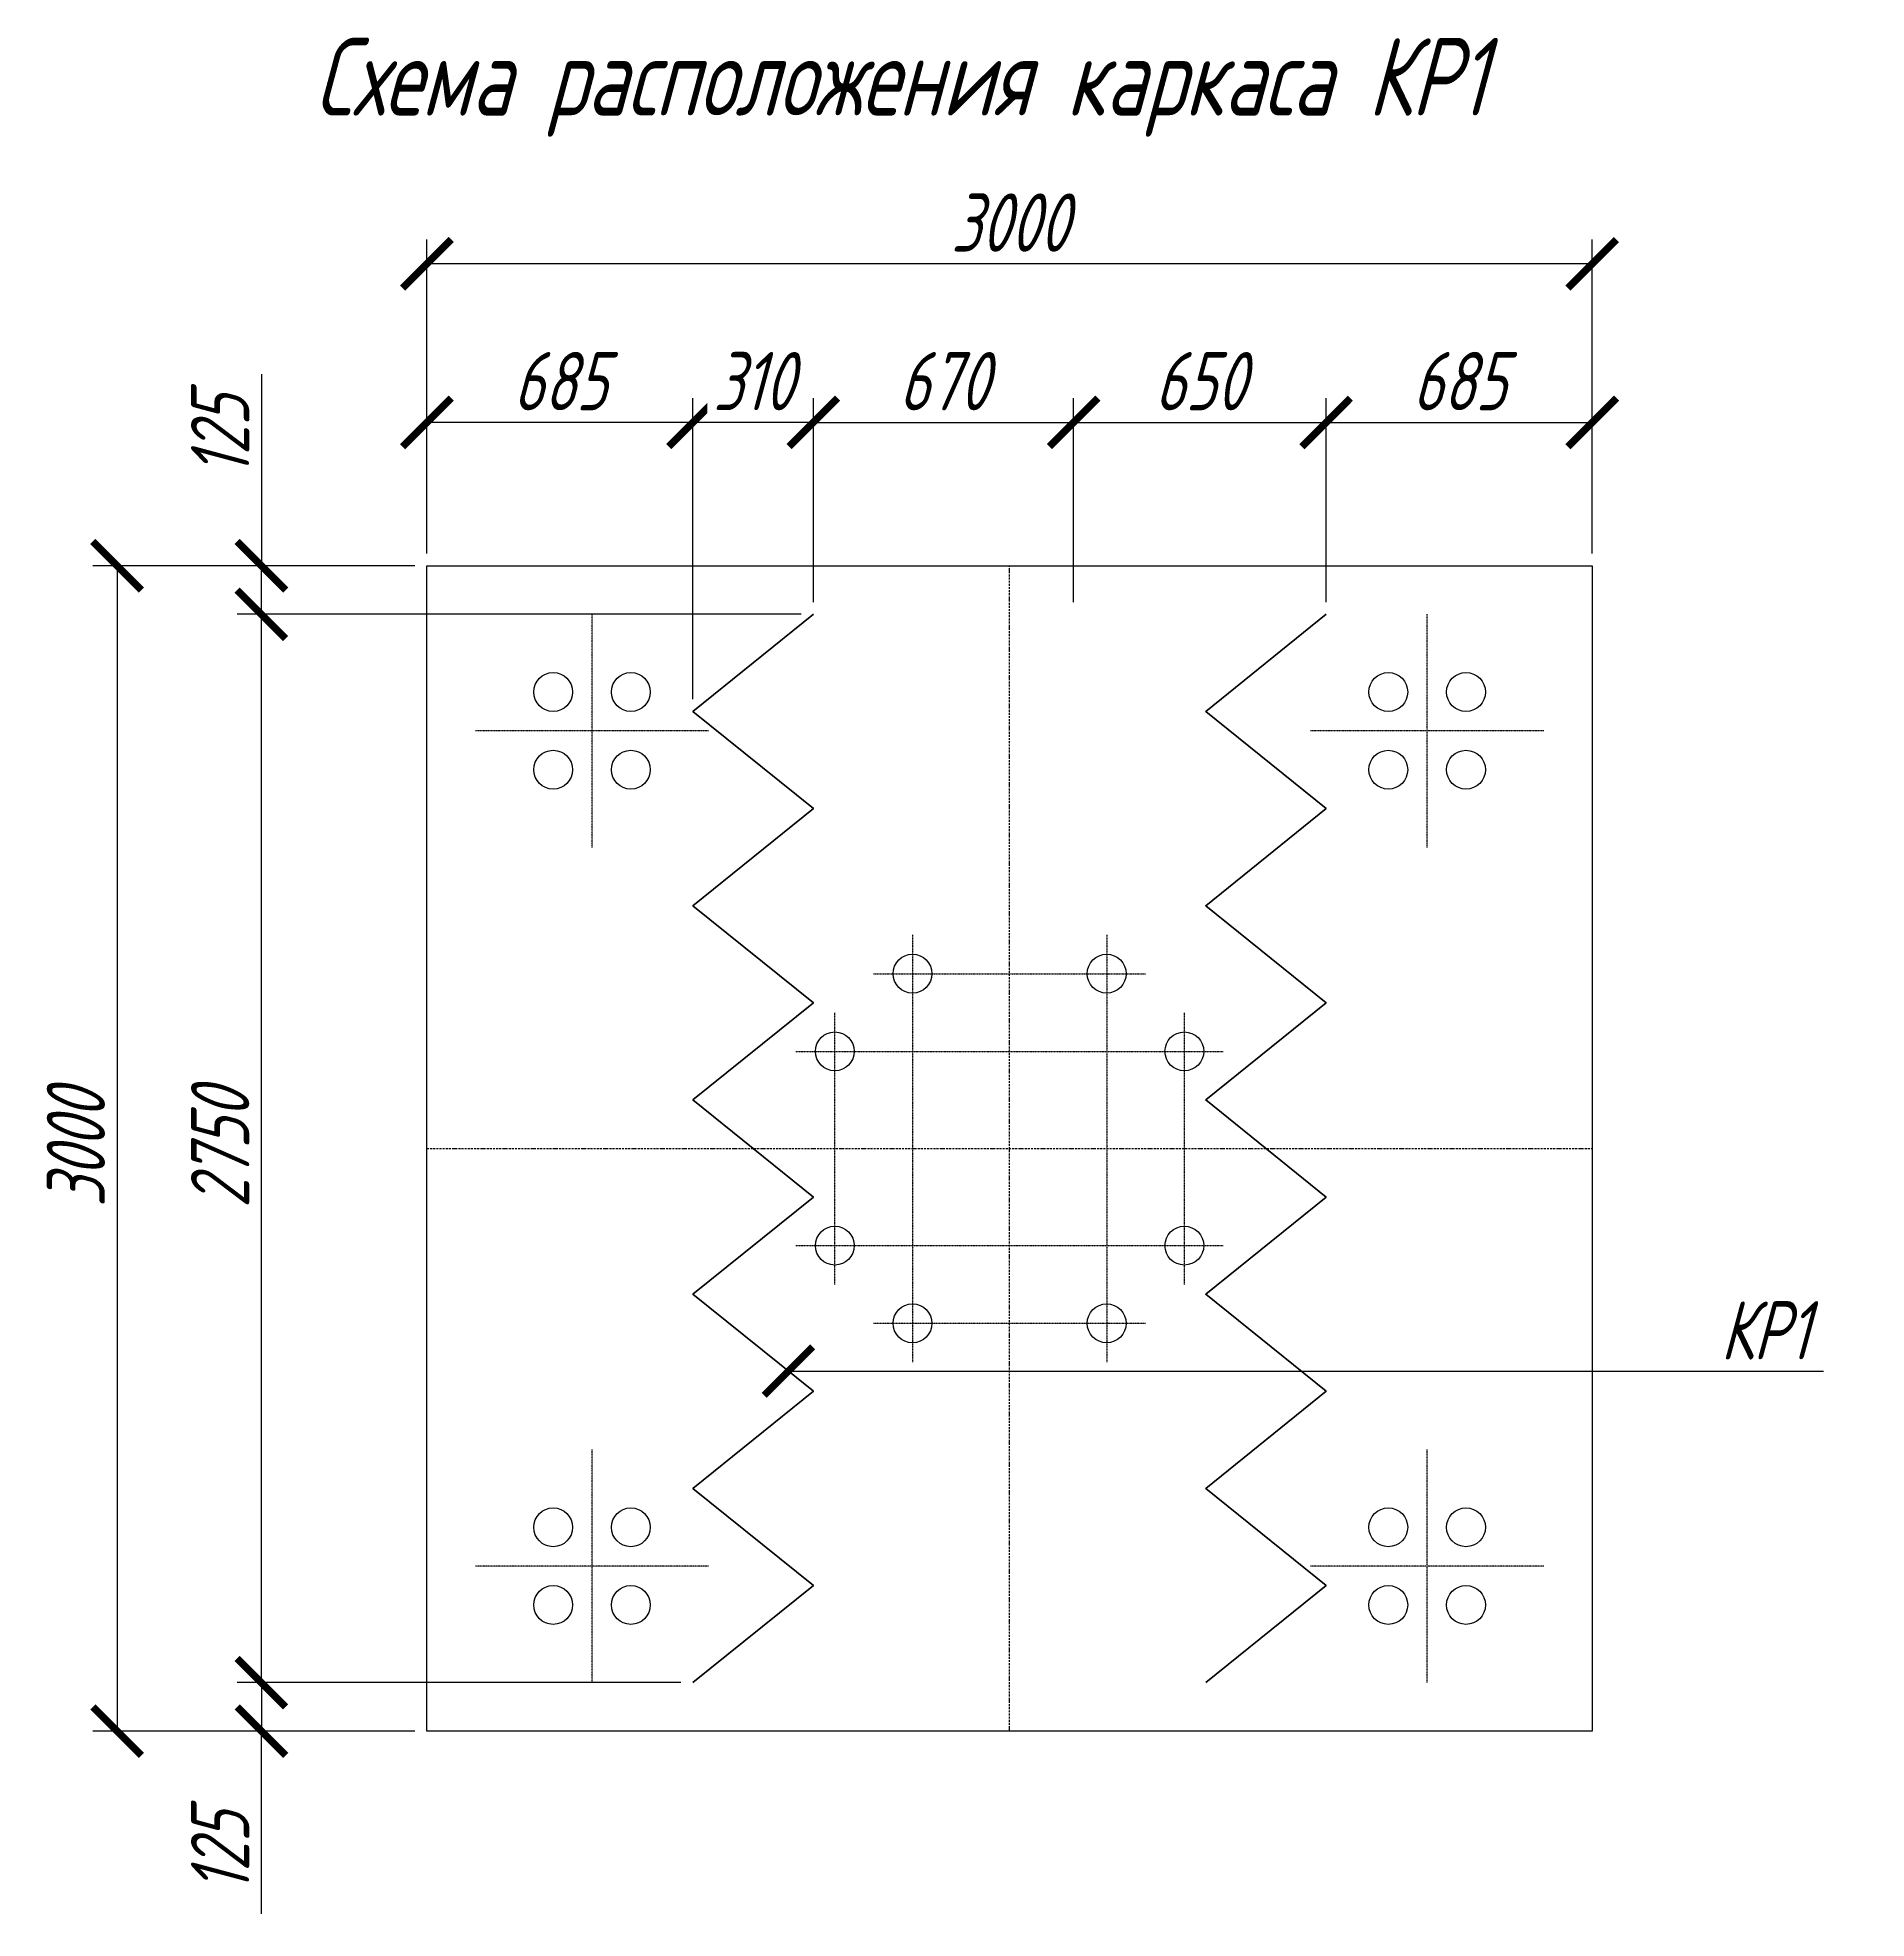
# Model space of a CAD drawing. Header units: millimetres. Extents: x 18535 to 117897, y 11356 to 27315.
# Drawn here: x 33068 to 37776, y 21836 to 26677 of the extents above; entities that cross this region are included whole.
import ezdxf
from ezdxf import colors
from ezdxf.entities.mleader import LeaderData, LeaderLine
from ezdxf.math import Vec2, Vec3

# ---------------------------------------------------------------- set-up
doc = ezdxf.new("R2010")
doc.units = ezdxf.units.MM
doc.linetypes.add('ОСЕВАЯ_МЕЛКАЯ', pattern=[8, 5, -1.5, 0, -1.5])
for name, color, linetype, lineweight in [('Dimensions', 1, 'Continuous', 25), ('Обозначения', 102, 'Continuous', 25), ('Основная', 134, 'Continuous', 70)]:
    doc.layers.add(name, color=color, linetype=linetype, lineweight=lineweight)
doc.styles.add('!Жартун', font='simplex.shx', dxfattribs={"width": 0.7, "oblique": 15, "height": 3})
doc.dimstyles.new('!Жартун_размер', dxfattribs={"dimtxt": 3, "dimasz": 2.5, "dimexe": 1.25, "dimexo": 0.625, "dimtad": 1, "dimdec": 0, "dimtxsty": '!Жартун', "dimblk": 'ARCHTICK', "dimcen": 2.5, "dimaunit": 1, "dimadec": 0, "dimazin": 0, "dimtfac": 1, "dimtdec": 0, "dimtix": 1, "dimtmove": 1, "dimatfit": 2, "dimldrblk": 'NONE', "dimfxl": 1, "dimtfill": 1, "dimlwd": 25, "dimarcsym": 0})

# ---------------------------------------------------------------- blocks, each defined once
blk = doc.blocks.new('_ArchTick')
at = {"color": 0, "linetype": 'ByBlock', "const_width": 0.15}
blk.add_lwpolyline([(-0.5, -0.5), (0.5, 0.5)], dxfattribs=at)
blk = doc.blocks.new('*D151')
at = {"layer": 'Defpoints', "color": 0, "transparency": 16777216}
for p in [(34755.5, 22443), (33644.4, 22318), (34070.6, 22318)]:
    blk.add_point(p, dxfattribs=at)
at = {"layer": 'Обозначения', "color": 0, "lineweight": -2, "transparency": 16777216}
for p, q in [((34724.3, 22443), (33581.9, 22443)), ((34039.4, 22318), (33581.9, 22318))]:
    blk.add_line(p, q, dxfattribs=at)
at = {"layer": 'Обозначения', "color": 0, "linetype": 'Continuous', "lineweight": 25, "transparency": 16777216}
for p in [(33644.4, 22443), (33644.4, 21847.7)]:
    blk.add_line(p, (33644.4, 22318), dxfattribs=at)
at = {"layer": 'Обозначения', "color": 0, "lineweight": 25, "transparency": 16777216, "xscale": 125, "yscale": 125, "zscale": 125}
for p, rotation in [((33644.4, 22443), 90), ((33644.4, 22318), 270)]:
    blk.add_blockref('_ArchTick', p, dxfattribs=dict(at, rotation=rotation))
at = {"layer": 'Обозначения', "color": 0, "transparency": 16777216, "insert": (33538.1, 22006.6), "char_height": 150, "attachment_point": 5, "rotation": 90, "style": '!Жартун', "bg_fill": 3, "box_fill_scale": 1.1, "bg_fill_color": 256, "bg_fill_true_color": 13158600, "bg_fill_transparency": 0}
blk.add_mtext('125', dxfattribs=at)
blk = doc.blocks.new('_None')
blk = doc.blocks.new('*D152')
at = {"layer": 'Defpoints', "color": 0, "transparency": 16777216}
for p in [(33644.4, 25193), (35065.5, 25193), (34755.5, 22443)]:
    blk.add_point(p, dxfattribs=at)
at = {"layer": 'Обозначения', "color": 0, "lineweight": -2, "transparency": 16777216}
for p, q in [((35034.3, 25193), (33581.9, 25193)), ((34724.3, 22443), (33581.9, 22443))]:
    blk.add_line(p, q, dxfattribs=at)
at = {"layer": 'Обозначения', "color": 0, "linetype": 'Continuous', "lineweight": 25, "transparency": 16777216}
blk.add_line((33644.4, 22443), (33644.4, 25193), dxfattribs=at)
at = {"layer": 'Обозначения', "color": 0, "lineweight": 25, "transparency": 16777216, "xscale": 125, "yscale": 125, "zscale": 125}
for p, rotation in [((33644.4, 25193), 90), ((33644.4, 22443), 270)]:
    blk.add_blockref('_ArchTick', p, dxfattribs=dict(at, rotation=rotation))
at = {"layer": 'Обозначения', "color": 0, "transparency": 16777216, "insert": (33538.1, 23818), "char_height": 150, "attachment_point": 5, "rotation": 90, "style": '!Жартун', "bg_fill": 3, "box_fill_scale": 1.1, "bg_fill_color": 256, "bg_fill_true_color": 13158600, "bg_fill_transparency": 0}
blk.add_mtext('2750', dxfattribs=at)
blk = doc.blocks.new('*D153')
at = {"layer": 'Defpoints', "color": 0, "transparency": 16777216}
for p in [(33644.4, 25318), (34070.6, 25318), (35065.5, 25193)]:
    blk.add_point(p, dxfattribs=at)
at = {"layer": 'Обозначения', "color": 0, "linetype": 'Continuous', "lineweight": 25, "transparency": 16777216}
for p in [(33644.4, 25811.6), (33644.4, 25193)]:
    blk.add_line(p, (33644.4, 25318), dxfattribs=at)
at = {"layer": 'Обозначения', "color": 0, "lineweight": -2, "transparency": 16777216}
for p, q in [((34039.4, 25318), (33581.9, 25318)), ((35034.3, 25193), (33581.9, 25193))]:
    blk.add_line(p, q, dxfattribs=at)
at = {"layer": 'Обозначения', "color": 0, "lineweight": 25, "transparency": 16777216, "xscale": 125, "yscale": 125, "zscale": 125}
for p, rotation in [((33644.4, 25318), 90), ((33644.4, 25193), 270)]:
    blk.add_blockref('_ArchTick', p, dxfattribs=dict(at, rotation=rotation))
at = {"layer": 'Обозначения', "color": 0, "transparency": 16777216, "insert": (33538.1, 25652.8), "char_height": 150, "attachment_point": 5, "rotation": 90, "style": '!Жартун', "bg_fill": 3, "box_fill_scale": 1.1, "bg_fill_color": 256, "bg_fill_true_color": 13158600, "bg_fill_transparency": 0}
blk.add_mtext('125', dxfattribs=at)
blk = doc.blocks.new('*D154')
at = {"layer": 'Defpoints', "color": 0, "transparency": 16777216}
for p in [(34070.6, 25318), (33272.9, 22318), (34070.6, 22318)]:
    blk.add_point(p, dxfattribs=at)
at = {"layer": 'Обозначения', "color": 0, "lineweight": -2, "transparency": 16777216}
for p, q in [((34039.4, 25318), (33210.4, 25318)), ((34039.4, 22318), (33210.4, 22318))]:
    blk.add_line(p, q, dxfattribs=at)
at = {"layer": 'Обозначения', "color": 0, "linetype": 'Continuous', "lineweight": 25, "transparency": 16777216}
blk.add_line((33272.9, 25318), (33272.9, 22318), dxfattribs=at)
at = {"layer": 'Обозначения', "color": 0, "lineweight": 25, "transparency": 16777216, "xscale": 125, "yscale": 125, "zscale": 125}
for p, rotation in [((33272.9, 25318), 90), ((33272.9, 22318), 270)]:
    blk.add_blockref('_ArchTick', p, dxfattribs=dict(at, rotation=rotation))
at = {"layer": 'Обозначения', "color": 0, "transparency": 16777216, "insert": (33166.7, 23818), "char_height": 150, "attachment_point": 5, "rotation": 90, "style": '!Жартун', "bg_fill": 3, "box_fill_scale": 1.1, "bg_fill_color": 256, "bg_fill_true_color": 13158600, "bg_fill_transparency": 0}
blk.add_mtext('3000', dxfattribs=at)
blk = doc.blocks.new('*D155')
at = {"layer": 'Defpoints', "color": 0, "transparency": 16777216}
for p in [(34070.6, 25687), (34070.6, 25318), (34755.5, 24943)]:
    blk.add_point(p, dxfattribs=at)
at = {"layer": 'Обозначения', "color": 0, "lineweight": -2, "transparency": 16777216}
for p, q in [((34070.6, 25349.3), (34070.6, 25749.5)), ((34755.5, 24974.3), (34755.5, 25749.5))]:
    blk.add_line(p, q, dxfattribs=at)
at = {"layer": 'Обозначения', "color": 0, "linetype": 'Continuous', "lineweight": 25, "transparency": 16777216}
blk.add_line((34755.5, 25687), (34070.6, 25687), dxfattribs=at)
at = {"layer": 'Обозначения', "color": 0, "lineweight": 25, "transparency": 16777216, "xscale": 125, "yscale": 125, "zscale": 125, "rotation": 180}
blk.add_blockref('_ArchTick', (34070.6, 25687), dxfattribs=at)
at = {"layer": 'Обозначения', "color": 0, "lineweight": 25, "transparency": 16777216, "xscale": 125, "yscale": 125, "zscale": 125}
blk.add_blockref('_ArchTick', (34755.5, 25687), dxfattribs=at)
at = {"layer": 'Обозначения', "color": 0, "transparency": 16777216, "insert": (34413.1, 25793.2), "char_height": 150, "attachment_point": 5, "style": '!Жартун', "bg_fill": 3, "box_fill_scale": 1.1, "bg_fill_color": 256, "bg_fill_true_color": 13158600, "bg_fill_transparency": 0}
blk.add_mtext('685', dxfattribs=at)
blk = doc.blocks.new('*D156')
at = {"layer": 'Defpoints', "color": 0, "transparency": 16777216}
for p in [(35735.5, 25687), (35065.5, 25193), (35735.5, 25193)]:
    blk.add_point(p, dxfattribs=at)
at = {"layer": 'Обозначения', "color": 0, "lineweight": -2, "transparency": 16777216}
for p, q in [((35065.5, 25224.3), (35065.5, 25749.5)), ((35735.5, 25224.3), (35735.5, 25749.5))]:
    blk.add_line(p, q, dxfattribs=at)
at = {"layer": 'Обозначения', "color": 0, "linetype": 'Continuous', "lineweight": 25, "transparency": 16777216}
blk.add_line((35065.5, 25687), (35735.5, 25687), dxfattribs=at)
at = {"layer": 'Обозначения', "color": 0, "lineweight": 25, "transparency": 16777216, "xscale": 125, "yscale": 125, "zscale": 125, "rotation": 180}
blk.add_blockref('_ArchTick', (35065.5, 25687), dxfattribs=at)
at = {"layer": 'Обозначения', "color": 0, "lineweight": 25, "transparency": 16777216, "xscale": 125, "yscale": 125, "zscale": 125}
blk.add_blockref('_ArchTick', (35735.5, 25687), dxfattribs=at)
at = {"layer": 'Обозначения', "color": 0, "transparency": 16777216, "insert": (35400.5, 25793.2), "char_height": 150, "attachment_point": 5, "style": '!Жартун', "bg_fill": 3, "box_fill_scale": 1.1, "bg_fill_color": 256, "bg_fill_true_color": 13158600, "bg_fill_transparency": 0}
blk.add_mtext('670', dxfattribs=at)
blk = doc.blocks.new('*D157')
at = {"layer": 'Defpoints', "color": 0, "transparency": 16777216}
for p in [(36385.5, 25687), (35735.5, 25193), (36385.5, 25193)]:
    blk.add_point(p, dxfattribs=at)
at = {"layer": 'Обозначения', "color": 0, "lineweight": -2, "transparency": 16777216}
for p, q in [((35735.5, 25224.3), (35735.5, 25749.5)), ((36385.5, 25224.3), (36385.5, 25749.5))]:
    blk.add_line(p, q, dxfattribs=at)
at = {"layer": 'Обозначения', "color": 0, "linetype": 'Continuous', "lineweight": 25, "transparency": 16777216}
blk.add_line((35735.5, 25687), (36385.5, 25687), dxfattribs=at)
at = {"layer": 'Обозначения', "color": 0, "lineweight": 25, "transparency": 16777216, "xscale": 125, "yscale": 125, "zscale": 125, "rotation": 180}
blk.add_blockref('_ArchTick', (35735.5, 25687), dxfattribs=at)
at = {"layer": 'Обозначения', "color": 0, "lineweight": 25, "transparency": 16777216, "xscale": 125, "yscale": 125, "zscale": 125}
blk.add_blockref('_ArchTick', (36385.5, 25687), dxfattribs=at)
at = {"layer": 'Обозначения', "color": 0, "transparency": 16777216, "insert": (36060.5, 25793.2), "char_height": 150, "attachment_point": 5, "style": '!Жартун', "bg_fill": 3, "box_fill_scale": 1.1, "bg_fill_color": 256, "bg_fill_true_color": 13158600, "bg_fill_transparency": 0}
blk.add_mtext('650', dxfattribs=at)
blk = doc.blocks.new('*D158')
at = {"layer": 'Defpoints', "color": 0, "transparency": 16777216}
for p in [(37070.6, 25687), (37070.6, 25318), (36385.5, 25193)]:
    blk.add_point(p, dxfattribs=at)
at = {"layer": 'Обозначения', "color": 0, "lineweight": -2, "transparency": 16777216}
for p, q in [((36385.5, 25224.3), (36385.5, 25749.5)), ((37070.6, 25349.3), (37070.6, 25749.5))]:
    blk.add_line(p, q, dxfattribs=at)
at = {"layer": 'Обозначения', "color": 0, "linetype": 'Continuous', "lineweight": 25, "transparency": 16777216}
blk.add_line((36385.5, 25687), (37070.6, 25687), dxfattribs=at)
at = {"layer": 'Обозначения', "color": 0, "lineweight": 25, "transparency": 16777216, "xscale": 125, "yscale": 125, "zscale": 125, "rotation": 180}
blk.add_blockref('_ArchTick', (36385.5, 25687), dxfattribs=at)
at = {"layer": 'Обозначения', "color": 0, "lineweight": 25, "transparency": 16777216, "xscale": 125, "yscale": 125, "zscale": 125}
blk.add_blockref('_ArchTick', (37070.6, 25687), dxfattribs=at)
at = {"layer": 'Обозначения', "color": 0, "transparency": 16777216, "insert": (36728.1, 25793.2), "char_height": 150, "attachment_point": 5, "style": '!Жартун', "bg_fill": 3, "box_fill_scale": 1.1, "bg_fill_color": 256, "bg_fill_true_color": 13158600, "bg_fill_transparency": 0}
blk.add_mtext('685', dxfattribs=at)
blk = doc.blocks.new('*D159')
at = {"layer": 'Defpoints', "color": 0, "transparency": 16777216}
for p in [(34070.6, 26095.2), (34070.6, 25318), (37070.6, 25318)]:
    blk.add_point(p, dxfattribs=at)
at = {"layer": 'Обозначения', "color": 0, "lineweight": -2, "transparency": 16777216}
for p, q in [((34070.6, 25349.3), (34070.6, 26157.7)), ((37070.6, 25349.3), (37070.6, 26157.7))]:
    blk.add_line(p, q, dxfattribs=at)
at = {"layer": 'Обозначения', "color": 0, "linetype": 'Continuous', "lineweight": 25, "transparency": 16777216}
blk.add_line((37070.6, 26095.2), (34070.6, 26095.2), dxfattribs=at)
at = {"layer": 'Обозначения', "color": 0, "lineweight": 25, "transparency": 16777216, "xscale": 125, "yscale": 125, "zscale": 125, "rotation": 180}
blk.add_blockref('_ArchTick', (34070.6, 26095.2), dxfattribs=at)
at = {"layer": 'Обозначения', "color": 0, "lineweight": 25, "transparency": 16777216, "xscale": 125, "yscale": 125, "zscale": 125}
blk.add_blockref('_ArchTick', (37070.6, 26095.2), dxfattribs=at)
at = {"layer": 'Обозначения', "color": 0, "transparency": 16777216, "insert": (35570.6, 26201.4), "char_height": 150, "attachment_point": 5, "style": '!Жартун', "bg_fill": 3, "box_fill_scale": 1.1, "bg_fill_color": 256, "bg_fill_true_color": 13158600, "bg_fill_transparency": 0}
blk.add_mtext('3000', dxfattribs=at)
blk = doc.blocks.new('*D161')
at = {"layer": 'Defpoints', "color": 0, "transparency": 16777216}
for p in [(34755.5, 25687), (35065.5, 25193), (34755.5, 24943)]:
    blk.add_point(p, dxfattribs=at)
at = {"layer": 'Обозначения', "color": 0, "lineweight": -2, "transparency": 16777216}
for p, q in [((34755.5, 24974.3), (34755.5, 25749.5)), ((35065.5, 25224.3), (35065.5, 25749.5))]:
    blk.add_line(p, q, dxfattribs=at)
at = {"layer": 'Обозначения', "color": 0, "linetype": 'Continuous', "lineweight": 25, "transparency": 16777216}
for p, q in [((34755.5, 25687), (34630.5, 25687)), ((35065.5, 25687), (34755.5, 25687)), ((35065.5, 25687), (35190.5, 25687))]:
    blk.add_line(p, q, dxfattribs=at)
at = {"layer": 'Обозначения', "color": 0, "lineweight": 25, "transparency": 16777216, "xscale": 125, "yscale": 125, "zscale": 125}
blk.add_blockref('_ArchTick', (34755.5, 25687), dxfattribs=at)
at = {"layer": 'Обозначения', "color": 0, "lineweight": 25, "transparency": 16777216, "xscale": 125, "yscale": 125, "zscale": 125, "rotation": 180}
blk.add_blockref('_ArchTick', (35065.5, 25687), dxfattribs=at)
at = {"layer": 'Обозначения', "color": 0, "transparency": 16777216, "insert": (34910.5, 25793.2), "char_height": 150, "attachment_point": 5, "style": '!Жартун', "bg_fill": 3, "box_fill_scale": 1.1, "bg_fill_color": 256, "bg_fill_true_color": 13158600, "bg_fill_transparency": 0}
blk.add_mtext('310', dxfattribs=at)

msp = doc.modelspace()

# ---------------------------------------------------------------- linework, layer by layer
at = {"layer": 'Dimensions', "linetype": 'ОСЕВАЯ_МЕЛКАЯ', "ltscale": 0.5}
for p, q in [((34495.6, 24593), (34495.6, 25193)), ((36645.6, 24593), (36645.6, 25193)), ((34795.6, 24893), (34195.6, 24893)), ((36945.6, 24893), (36345.6, 24893)), ((34495.6, 22443), (34495.6, 23043)), ((36645.6, 22443), (36645.6, 23043)), ((34795.6, 22743), (34195.6, 22743)), ((36945.6, 22743), (36345.6, 22743))]:
    msp.add_line(p, q, dxfattribs=at)
at = {"layer": 'Dimensions', "linetype": 'ОСЕВАЯ_МЕЛКАЯ'}
for points in [[(35570.6, 22318), (35570.6, 25318)], [(34070.6, 23818), (37070.6, 23818)]]:
    msp.add_lwpolyline(points, dxfattribs=at)
at = {"layer": 'Dimensions', "linetype": 'ОСЕВАЯ_МЕЛКАЯ', "ltscale": 0.5}
for points in [[(35320.6, 24368), (35320.6, 23268)], [(35820.6, 24368), (35820.6, 23268)], [(35220.6, 24268), (35920.6, 24268)], [(35120.6, 23468), (35120.6, 24168)], [(36020.6, 23468), (36020.6, 24168)], [(35020.6, 24068), (36120.6, 24068)], [(35020.6, 23568), (36120.6, 23568)], [(35220.6, 23368), (35920.6, 23368)]]:
    msp.add_lwpolyline(points, dxfattribs=at)
at = {"layer": 'Обозначения', "lineweight": 30}
msp.add_lwpolyline([(34070.6, 25318), (37070.6, 25318), (37070.6, 22318), (34070.6, 22318)], close=True, dxfattribs=at)
for centre in [(34395.6, 24993), (34595.6, 24993), (36545.6, 24993), (36745.6, 24993), (34395.6, 24793), (34595.6, 24793), (36545.6, 24793), (36745.6, 24793), (35320.6, 24268), (35820.6, 24268), (35120.6, 24068), (36020.6, 24068), (35120.6, 23568), (36020.6, 23568), (35320.6, 23368), (35820.6, 23368), (34395.6, 22843), (34595.6, 22843), (36545.6, 22843), (36745.6, 22843), (34395.6, 22643), (34595.6, 22643), (36545.6, 22643), (36745.6, 22643)]:
    msp.add_circle(centre, 50, dxfattribs=at)
at = {"layer": 'Основная'}
for points in [[(35065.5, 25193), (34755.5, 24943), (35065.5, 24693), (34755.5, 24443), (35065.5, 24193), (34755.5, 23943), (35065.5, 23693), (34755.5, 23443), (35065.5, 23193), (34755.5, 22943), (35065.5, 22693), (34755.5, 22443)], [(36385.5, 25193), (36075.5, 24943), (36385.5, 24693), (36075.5, 24443), (36385.5, 24193), (36075.5, 23943), (36385.5, 23693), (36075.5, 23443), (36385.5, 23193), (36075.5, 22943), (36385.5, 22693), (36075.5, 22443)]]:
    msp.add_lwpolyline(points, dxfattribs=at)

# ---------------------------------------------------------------- texts
at = {"insert": (33733.8, 26676.8), "char_height": 200, "attachment_point": 1, "style": '!Жартун'}
msp.add_mtext_dynamic_manual_height_columns('\\pi46.84155;Схема расположения каркаса КР1', width=3734.513, gutter_width=750, heights=[0], dxfattribs=at)

# ---------------------------------------------------------------- next in the draw order: dimensions: what is measured, and where the dimension line sits
at = {"layer": 'Обозначения'}
dim = msp.add_linear_dim(base=(33644.4, 22318), p1=(34755.5, 22443), p2=(34070.6, 22318), angle=90, dimstyle='!Жартун_размер', dxfattribs=at)
dim.commit()
dim.dimension.update_dxf_attribs({"geometry": '*D151', "text_midpoint": (33559.1, 22006.6), "dimtype": 160})

# ---------------------------------------------------------------- next in the draw order: dimensions: what is measured, and where the dimension line sits
dim = msp.add_linear_dim(base=(33644.4, 25193), p1=(34755.5, 22443), p2=(35065.5, 25193), angle=90, dimstyle='!Жартун_размер', dxfattribs=at)
dim.commit()
dim.dimension.update_dxf_attribs({"geometry": '*D152', "text_midpoint": (33538.1, 23818)})

# ---------------------------------------------------------------- next in the draw order: dimensions: what is measured, and where the dimension line sits
dim = msp.add_linear_dim(base=(33644.4, 25318), p1=(35065.5, 25193), p2=(34070.6, 25318), angle=90, dimstyle='!Жартун_размер', dxfattribs=at)
dim.commit()
dim.dimension.update_dxf_attribs({"geometry": '*D153', "text_midpoint": (33559.1, 25652.8), "dimtype": 160})

# ---------------------------------------------------------------- next in the draw order: leaders
ml = msp.add_multileader_mtext('Standard', dxfattribs=at)
ml.set_content('КР1', color=256, style='!Жартун')
ml.set_leader_properties()
ml.set_arrow_properties(name='ARCHTICK')
ml.build(insert=Vec2(0, 0))
ml.multileader.update_dxf_attribs({"text_left_attachment_type": 6, "text_right_attachment_type": 6, "dogleg_length": 2, "arrow_head_size": 125, "scale": 50})
ctx = ml.context
ctx.base_point, ctx.scale, ctx.char_height, ctx.arrow_head_size, ctx.landing_gap_size, ctx.plane_origin = Vec3(37300.7, 23245), 50, 150, 125, 100, Vec3(34930.5, 23245)
ctx.left_attachment, ctx.right_attachment = 6, 6
notes = []
notes.append((ctx, [(0, (1, 1, 0), (37200.7, 23245), (1, 0), 100, [(1, [(35001.2, 23245), (36321.2, 23245)], 0, [])])]))
ctx.mtext.insert, ctx.mtext.flow_direction = Vec3(37400.7, 23425), 5
for ctx, leaders in notes:
    for number, flags, end, landing, length, lines in leaders:
        leader = LeaderData()
        leader.index, (leader.has_last_leader_line, leader.has_dogleg_vector, leader.attachment_direction) = number, flags
        leader.last_leader_point, leader.dogleg_vector, leader.dogleg_length = Vec3(end), Vec3(landing), length
        for number, points, colour, breaks in lines:
            line = LeaderLine()
            line.index, line.vertices, line.color, line.breaks = number, Vec3.list(points), colors.encode_raw_color(colour), breaks
            leader.lines.append(line)
        ctx.leaders.append(leader)

# ---------------------------------------------------------------- next in the draw order: dimensions: what is measured, and where the dimension line sits
dim = msp.add_linear_dim(base=(35735.5, 25687), p1=(35065.5, 25193), p2=(35735.5, 25193), dimstyle='!Жартун_размер', dxfattribs=at)
dim.commit()
dim.dimension.update_dxf_attribs({"geometry": '*D156', "text_midpoint": (35400.5, 25793.2)})
dim = msp.add_linear_dim(base=(33272.9, 22318), p1=(34070.6, 25318), p2=(34070.6, 22318), angle=90, dimstyle='!Жартун_размер', dxfattribs=at)
dim.commit()
dim.dimension.update_dxf_attribs({"geometry": '*D154', "text_midpoint": (33166.7, 23818)})

# ---------------------------------------------------------------- next in the draw order: dimensions: what is measured, and where the dimension line sits
for base, p1, p2, picture, middle in [((34070.6, 25687), (34755.5, 24943), (34070.6, 25318), '*D155', (34413.1, 25793.2)), ((36385.5, 25687), (35735.5, 25193), (36385.5, 25193), '*D157', (36060.5, 25793.2))]:
    dim = msp.add_linear_dim(base=base, p1=p1, p2=p2, dimstyle='!Жартун_размер', dxfattribs=at)
    dim.commit()
    dim.dimension.update_dxf_attribs({"geometry": picture, "text_midpoint": middle})

# ---------------------------------------------------------------- next in the draw order: leaders
ml = msp.add_multileader_mtext('Standard', dxfattribs=at)
ml.set_content('Блок анкерный БА1,\\P1шт', color=256, style='!Жартун')
ml.set_leader_properties()
ml.set_arrow_properties(name='NONE')
ml.build(insert=Vec2(0, 0))
ml.multileader.update_dxf_attribs({"text_left_attachment_type": 6, "text_right_attachment_type": 6, "dogleg_length": 2, "arrow_head_size": 125, "scale": 50})
ctx = ml.context
ctx.base_point, ctx.scale, ctx.char_height, ctx.arrow_head_size, ctx.landing_gap_size, ctx.plane_origin = Vec3(28635.1, 23046.1), 50, 150, 125, 100, Vec3(27324.5, 24027.7)
ctx.left_attachment, ctx.right_attachment = 6, 6
notes = []
notes.append((ctx, [(0, (1, 1, 0), (28535.1, 23046.1), (1, 0), 100, [(0, [(27333.7, 23536.4)], 0, [])])]))
ctx.mtext.insert, ctx.mtext.width, ctx.mtext.flow_direction = Vec3(28735.1, 23226.1), 1708.369, 5
for ctx, leaders in notes:
    for number, flags, end, landing, length, lines in leaders:
        leader = LeaderData()
        leader.index, (leader.has_last_leader_line, leader.has_dogleg_vector, leader.attachment_direction) = number, flags
        leader.last_leader_point, leader.dogleg_vector, leader.dogleg_length = Vec3(end), Vec3(landing), length
        for number, points, colour, breaks in lines:
            line = LeaderLine()
            line.index, line.vertices, line.color, line.breaks = number, Vec3.list(points), colors.encode_raw_color(colour), breaks
            leader.lines.append(line)
        ctx.leaders.append(leader)

# ---------------------------------------------------------------- next in the draw order: dimensions: what is measured, and where the dimension line sits
dim = msp.add_linear_dim(base=(37070.6, 25687), p1=(36385.5, 25193), p2=(37070.6, 25318), dimstyle='!Жартун_размер', dxfattribs=at)
dim.commit()
dim.dimension.update_dxf_attribs({"geometry": '*D158', "text_midpoint": (36728.1, 25793.2)})

# ---------------------------------------------------------------- next in the draw order: dimensions: what is measured, and where the dimension line sits
dim = msp.add_linear_dim(base=(34070.6, 26095.2), p1=(37070.6, 25318), p2=(34070.6, 25318), dimstyle='!Жартун_размер', dxfattribs=at)
dim.commit()
dim.dimension.update_dxf_attribs({"geometry": '*D159', "text_midpoint": (35570.6, 26201.4)})

# ---------------------------------------------------------------- next in the draw order: dimensions: what is measured, and where the dimension line sits
dim = msp.add_linear_dim(base=(34755.5, 25687), p1=(35065.5, 25193), p2=(34755.5, 24943), dimstyle='!Жартун_размер', dxfattribs=at)
dim.commit()
dim.dimension.update_dxf_attribs({"geometry": '*D161', "text_midpoint": (34910.5, 25793.2)})

doc.saveas('drawing.dxf')
